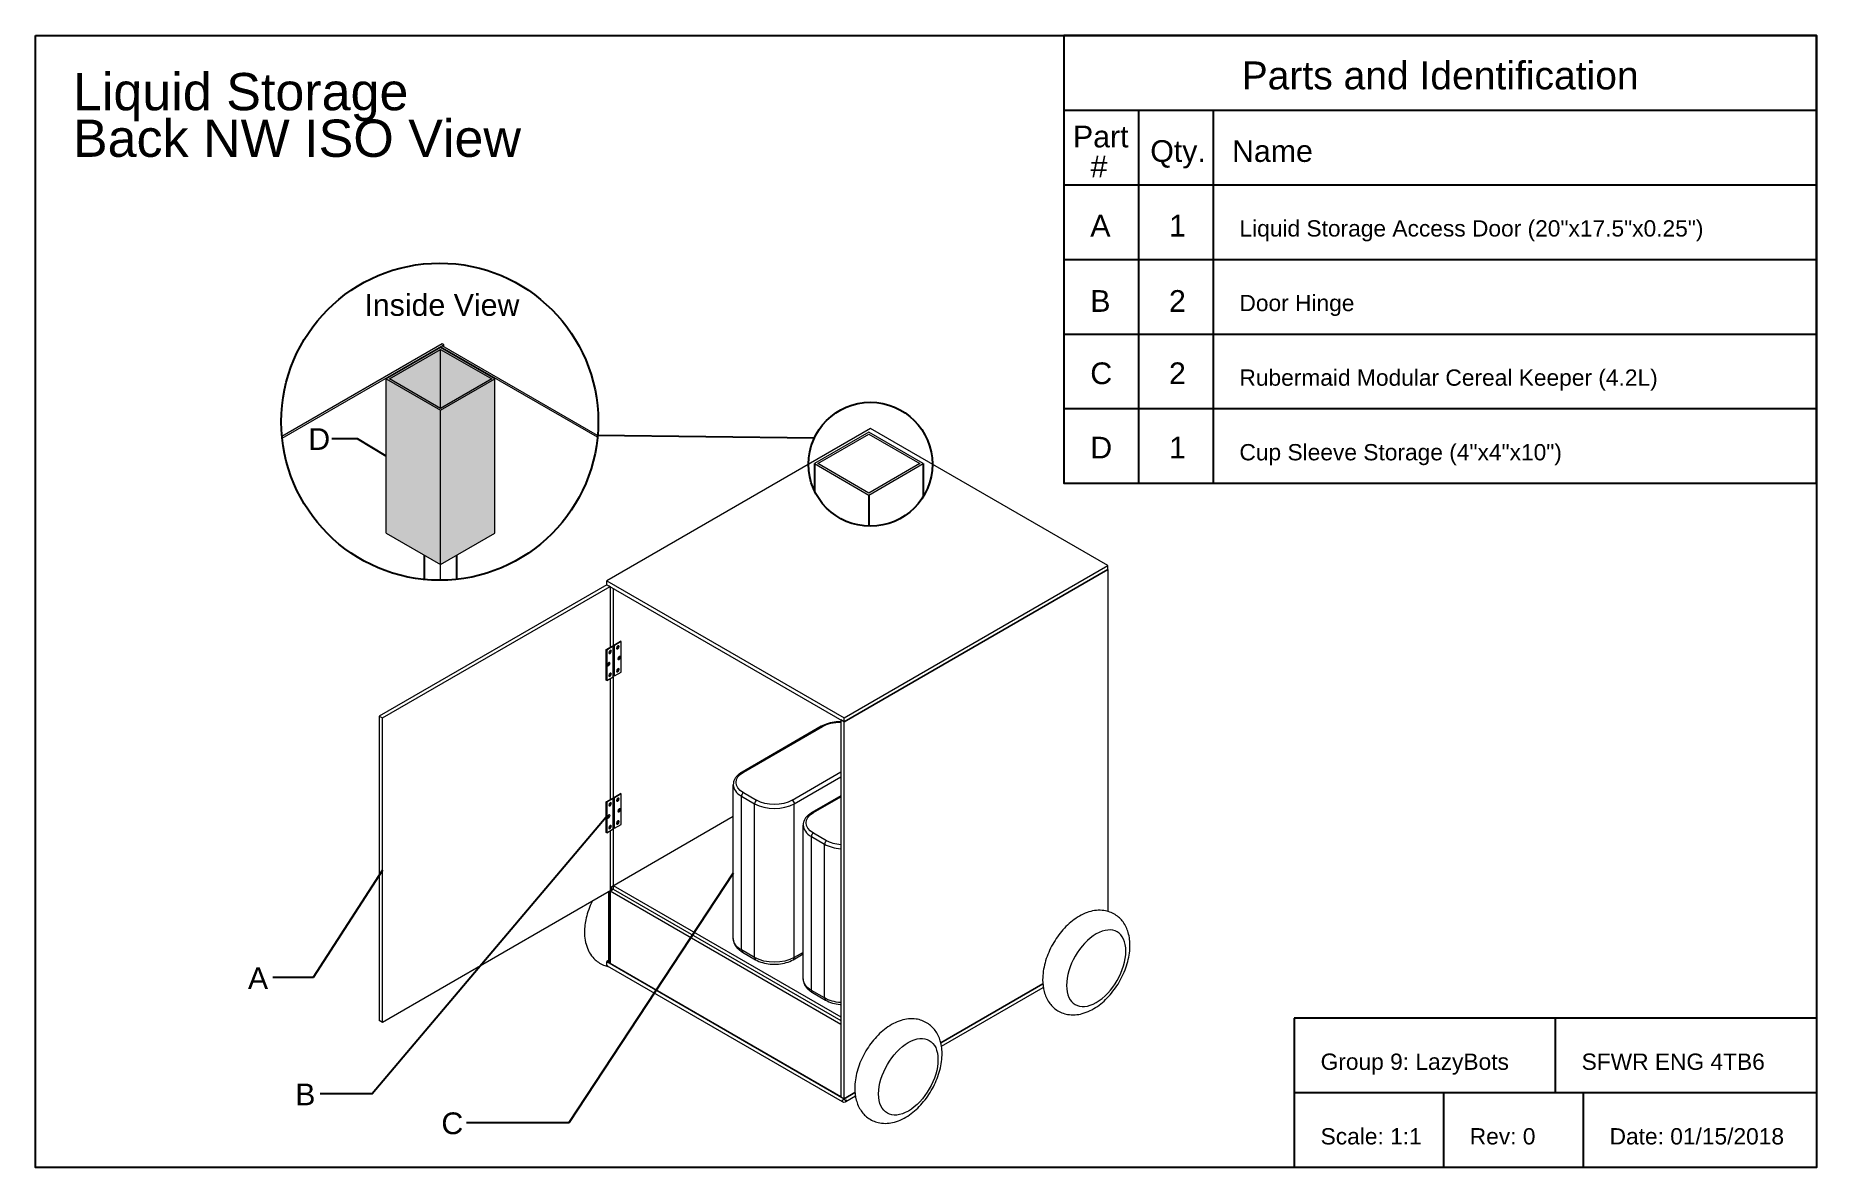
# Model space of a CAD drawing. Header units: inches. Extents: x 0 to 1256, y -61 to 0.
# Drawn here: x 0 to 95.5, y -60.7 to 0 of the extents above; entities that cross this region are included whole.
import ezdxf
from ezdxf.enums import TextEntityAlignment as Align

# ---------------------------------------------------------------- set-up
doc = ezdxf.new("R2010")
doc.units = ezdxf.units.IN
doc.header["$LTSCALE"] = 2
doc.header["$MEASUREMENT"] = 0
doc.linetypes.add('ACAD_ISO02W100', pattern=[15, 12, -3])
doc.styles.get("Standard").update_dxf_attribs({"font": 'arial.ttf'})

msp = doc.modelspace()

# ---------------------------------------------------------------- texts
for s, height, p in [('Liquid Storage', 1.9975839, (2, -4)), ('Back NW ISO View', 1.9975839, (2, -6.5)), ('Part', 1.163935, (55.63452, -5.99162)), ('Qty.', 1.163935, (59.78069, -6.77084)), ('Name', 1.163935, (64.16582, -6.77084)), ('#', 1.16393, (56.5801, -7.59185)), ('A', 1.16393, (56.56367, -10.77084)), ('1', 1.16393, (60.78443, -10.77084)), ('Liquid Storage Access Door (20"x17.5"x0.25")', 0.8729512, (64.56367, -10.77084)), ('Inside View', 1.163935, (17.63325, -15.02347, 5.73339)), ('B', 1.16393, (56.56367, -14.80885)), ('2', 1.16393, (60.78443, -14.80885)), ('Door Hinge', 0.872951, (64.56367, -14.77084)), ('C', 1.16393, (56.56367, -18.68535)), ('2', 1.16393, (60.78443, -18.68535)), ('Rubermaid Modular Cereal Keeper (4.2L)', 0.8729512, (64.56367, -18.77084)), ('D', 1.16393, (14.62399, -22.21044, 5.73339)), ('D', 1.16393, (56.56367, -22.66952)), ('1', 1.16393, (60.78443, -22.66952)), ('Cup Sleeve Storage (4"x4"x10")', 0.8729512, (64.56367, -22.77084)), ('A', 1.16393, (11.38558, -51.1173, 5.73339)), ('Group 9: LazyBots', 0.8729512, (68.91649, -55.44807)), ('SFWR ENG 4TB6', 0.8729512, (82.91649, -55.44807)), ('B', 1.16393, (13.92184, -57.3469, 5.73339)), ('C', 1.16393, (21.76044, -58.89626, 5.73339)), ('Scale: 1:1', 0.872951, (68.91649, -59.44807)), ('Rev: 0', 0.872951, (76.91558, -59.44807)), ('Date: 01/15/2018', 0.8729512, (84.41558, -59.44807))]:
    msp.add_text(s, height=height).set_placement(p)
msp.add_text('Parts and Identification', height=1.4981879).set_placement((75.32717, -3.33288), align=Align.BOTTOM_CENTER)

# ---------------------------------------------------------------- blocks, each defined once
blk = doc.blocks.new('A$C38AF36A5')
at = {"linetype": 'Continuous', "lineweight": 0, "extrusion": (1.72228e-16, 0.816497, 0.57735)}
for p, q in [((-20.414, 38.125), (-34.557, 29.96)), ((-7.687, 30.777), (-20.414, 38.125)), ((-21.829, 22.612), (-7.687, 30.777)), ((-7.687, 30.573), (-21.829, 22.408)), ((-21.829, 22.408), (-7.687, 30.573)), ((-7.687, 30.573), (-7.687, 30.777)), ((-7.687, 30.573), (-7.687, 12.242)), ((-34.557, 29.756), (-46.754, 22.714)), ((-46.577, 22.612), (-34.38, 29.654)), ((-34.557, 29.96), (-21.829, 22.612)), ((-34.557, 29.756), (-34.557, 29.96)), ((-34.557, 29.756), (-21.829, 22.408)), ((-34.468, 29.705), (-34.38, 29.654)), ((-34.38, 29.654), (-34.38, 26.396)), ((-34.203, 29.552), (-34.203, 26.457)), ((-34.592, 26.274), (-34.238, 26.478)), ((-34.557, 26.253), (-34.592, 26.274)), ((-34.592, 24.641), (-34.592, 26.274)), ((-34.203, 26.457), (-34.557, 26.253)), ((-34.557, 26.253), (-34.557, 24.62)), ((-34.38, 26.233), (-34.38, 26.121)), ((-34.203, 26.457), (-34.238, 26.478)), ((-34.203, 24.824), (-34.203, 26.457)), ((-34.168, 26.518), (-33.814, 26.723)), ((-34.168, 26.518), (-34.168, 24.886)), ((-34.132, 26.498), (-34.168, 26.518)), ((-33.779, 26.702), (-34.132, 26.498)), ((-34.132, 24.865), (-34.132, 26.498)), ((-33.779, 26.702), (-33.814, 26.723)), ((-33.779, 25.069), (-33.779, 26.702)), ((-34.38, 25.008), (-34.38, 24.896)), ((-34.168, 24.886), (-34.132, 24.865)), ((-34.132, 24.865), (-33.779, 25.069)), ((-34.557, 24.62), (-34.592, 24.641)), ((-34.557, 24.62), (-34.203, 24.824)), ((-34.38, 24.722), (-34.38, 18.231)), ((-34.203, 24.824), (-34.203, 18.292)), ((-46.754, 22.714), (-46.754, 6.384)), ((-46.754, 22.714), (-46.577, 22.612)), ((-46.577, 6.282), (-46.577, 22.612)), ((-23.058, 22.162), (-27.301, 19.712)), ((-27.226, 19.705), (-22.983, 22.154)), ((-22.005, 22.51), (-22.005, 2.301)), ((-21.829, 22.408), (-22.005, 22.51)), ((-21.829, 22.408), (-21.829, 22.612)), ((-21.829, 2.199), (-21.829, 22.408)), ((-22.005, 19.698), (-24.609, 18.194)), ((-24.503, 18.011), (-22.005, 19.453)), ((-34.592, 18.109), (-34.238, 18.313)), ((-34.203, 18.292), (-34.557, 18.088)), ((-34.203, 18.292), (-34.238, 18.313)), ((-34.203, 16.659), (-34.203, 18.292)), ((-34.168, 18.354), (-33.814, 18.558)), ((-34.168, 18.354), (-34.168, 16.721)), ((-34.132, 18.333), (-34.168, 18.354)), ((-33.779, 18.537), (-34.132, 18.333)), ((-34.132, 16.7), (-34.132, 18.333)), ((-33.779, 18.537), (-33.814, 18.558)), ((-33.779, 16.904), (-33.779, 18.537)), ((-27.771, 10.785), (-27.771, 19.031)), ((-27.332, 10.172), (-27.332, 18.419)), ((-27.332, 18.419), (-26.625, 18.011)), ((-26.519, 18.194), (-27.226, 18.603)), ((-22.005, 18.437), (-23.548, 17.546)), ((-23.473, 17.539), (-22.005, 18.386)), ((-34.557, 18.088), (-34.592, 18.109)), ((-34.592, 16.476), (-34.592, 18.109)), ((-34.557, 18.088), (-34.557, 16.455)), ((-34.38, 18.068), (-34.38, 17.956)), ((-34.291, 13.577), (-27.771, 17.342)), ((-26.625, 9.764), (-26.625, 18.011)), ((-24.503, 9.764), (-24.503, 18.011)), ((-34.557, 16.455), (-34.592, 16.476)), ((-34.557, 16.455), (-34.203, 16.659)), ((-34.38, 16.843), (-34.38, 16.731)), ((-34.38, 16.557), (-34.38, 9.446)), ((-34.203, 16.659), (-34.203, 13.426)), ((-34.168, 16.721), (-34.132, 16.7)), ((-34.132, 16.7), (-33.779, 16.904)), ((-24.019, 8.618), (-24.019, 16.865)), ((-23.579, 8.006), (-23.579, 16.253)), ((-23.579, 16.253), (-22.872, 15.844)), ((-22.766, 16.028), (-23.473, 16.436)), ((-22.872, 7.598), (-22.872, 15.844)), ((-34.203, 13.426), (-46.577, 6.282)), ((-34.38, 13.324), (-34.203, 13.426)), ((-34.291, 13.375), (-34.291, 13.577)), ((-34.203, 13.628), (-22.005, 6.586)), ((-34.203, 13.426), (-22.005, 6.384)), ((-34.468, 13.273), (-34.468, 9.497)), ((-22.005, 6.18), (-34.38, 13.324)), ((-34.38, 9.446), (-34.38, 13.324)), ((-34.468, 9.599), (-34.557, 9.548)), ((-26.625, 9.764), (-27.332, 10.172)), ((-27.28, 10.058), (-26.573, 9.65)), ((-24.555, 9.65), (-24.019, 9.959)), ((-24.019, 10.044), (-24.503, 9.764)), ((-34.56, 9.525), (-34.557, 9.525)), ((-34.557, 9.548), (-21.829, 2.199)), ((-34.557, 9.507), (-34.557, 9.548)), ((-34.554, 9.325), (-34.502, 9.327)), ((-34.526, 9.326), (-21.921, 2.048)), ((-34.38, 9.446), (-34.468, 9.497)), ((-22.005, 2.301), (-34.38, 9.446)), ((-22.872, 7.598), (-23.579, 8.006)), ((-23.527, 7.891), (-22.82, 7.483)), ((-11.168, 8.354), (-16.64, 5.195)), ((-16.64, 5.195), (-11.168, 8.354)), ((-16.603, 5.012), (-11.144, 8.164)), ((-46.577, 6.282), (-46.754, 6.384)), ((-22.005, 6.18), (-22.005, 2.301)), ((-22.005, 2.301), (-21.829, 2.199)), ((-21.924, 2.138), (-21.928, 2.086)), ((-21.244, 2.537), (-21.829, 2.199)), ((-21.829, 2.199), (-21.244, 2.537)), ((-21.829, 2.158), (-21.829, 2.199)), ((-21.733, 2.05), (-21.221, 2.346)), ((-21.723, 2.132), (-21.729, 2.068))]:
    blk.add_line(p, q, dxfattribs=at)
at = {"linetype": 'Continuous', "lineweight": 0, "extrusion": (-3.56837e-16, 2.70119e-16, -1)}
for centre in [(-34.38, 26.151), (-33.956, 26.396), (-33.885, 25.824), (-34.45, 25.498), (-34.38, 24.926), (-33.956, 25.171), (-33.956, 18.231), (-34.45, 17.333), (-34.38, 17.986), (-33.885, 17.659), (-34.38, 16.761), (-33.956, 17.006)]:
    blk.add_ellipse(centre, major_axis=(0.05, 0.0866), ratio=0.57735, start_param=-3.926991, end_param=2.356194, dxfattribs=at)
at = {"linetype": 'Continuous', "lineweight": 0}
for centre, major_axis, ratio, start_param, end_param in [((-34.415, 26.171), (-0.05, -0.0866), 0.57735, 0.361367, 0.785398), ((-34.415, 26.171), (0.05, 0.0866), 0.57735, -2.356194, -0.361367), ((-33.991, 26.416), (-0.05, -0.0866), 0.57735, 0.361367, 0.785398), ((-33.991, 26.416), (0.05, 0.0866), 0.57735, -2.356194, -0.361367), ((-33.92, 25.845), (0.05, 0.0866), 0.57735, -2.356194, -0.361367), ((-34.486, 25.518), (-0.05, -0.0866), 0.57735, 0.361367, 0.785398), ((-34.486, 25.518), (0.05, 0.0866), 0.57735, -2.356194, -0.361367), ((-34.415, 24.947), (-0.05, -0.0866), 0.57735, 0.361367, 0.785398), ((-34.415, 24.947), (0.05, 0.0866), 0.57735, -2.356194, -0.361367), ((-33.991, 25.192), (-0.05, -0.0866), 0.57735, 0.361367, 0.785398), ((-33.991, 25.192), (0.05, 0.0866), 0.57735, -2.356194, -0.361367), ((-33.92, 25.845), (-0.05, -0.0866), 0.57735, 0.361367, 0.785398), ((-27.226, 19.583), (-0.075, 0.13), 0.57735, -0.785398, 0), ((-33.991, 18.251), (-0.05, -0.0866), 0.57735, 0.361367, 0.785398), ((-33.991, 18.251), (0.05, 0.0866), 0.57735, -2.356194, -0.361367), ((-26.271, 19.031), (-1.5, 0), 0.57735, 0, 0.785398), ((-27.226, 18.48), (-0.075, -0.13), 0.57735, -2.356194, -0.785398), ((-26.519, 18.072), (-0.075, -0.13), 0.57735, -2.356194, -0.785398), ((-34.486, 17.353), (-0.05, -0.0866), 0.57735, 0.361367, 0.785398), ((-34.486, 17.353), (0.05, 0.0866), 0.57735, -2.356194, -0.361367), ((-34.415, 18.007), (-0.05, -0.0866), 0.57735, 0.361367, 0.785398), ((-34.415, 18.007), (0.05, 0.0866), 0.57735, -2.356194, -0.361367), ((-33.92, 17.68), (-0.05, -0.0866), 0.57735, 0.361367, 0.785398), ((-33.92, 17.68), (0.05, 0.0866), 0.57735, -2.356194, -0.361367), ((-25.564, 18.623), (1.5, 0), 0.57735, -2.356194, -0.785398), ((-23.473, 17.416), (-0.075, 0.13), 0.57735, -0.785398, 0), ((-34.415, 16.782), (-0.05, -0.0866), 0.57735, 0.361367, 0.785398), ((-34.415, 16.782), (0.05, 0.0866), 0.57735, -2.356194, -0.361367), ((-33.991, 17.027), (-0.05, -0.0866), 0.57735, 0.361367, 0.785398), ((-33.991, 17.027), (0.05, 0.0866), 0.57735, -2.356194, -0.361367), ((-22.519, 16.865), (-1.5, 0), 0.57735, 0, 0.785398), ((-23.473, 16.314), (-0.075, -0.13), 0.57735, -2.356194, -0.785398), ((-22.766, 15.906), (-0.075, -0.13), 0.57735, -2.356194, -0.785398), ((-21.811, 16.457), (1.5, 0), 0.57735, -2.356194, -1.70045), ((-8.305, 9.191), (-1.125, -1.949), 0.57735, -3.926991, 2.356194), ((-27.155, 10.274), (-0.125, -0.217), 0.57735, -0.785398, 0), ((-26.448, 9.866), (-0.125, -0.217), 0.57735, -0.785398, 0), ((-23.402, 8.108), (-0.125, -0.217), 0.57735, -0.785398, 0), ((-22.695, 7.7), (-0.125, -0.217), 0.57735, -0.785398, 0), ((-21.829, 2.077), (-0.0996, 0.0091), 0.815368, -3.067399796231769, 3.215785510947817)]:
    blk.add_ellipse(centre, major_axis=major_axis, ratio=ratio, start_param=start_param, end_param=end_param, dxfattribs=at)
at = {"linetype": 'Continuous', "lineweight": 0, "extrusion": (-8.32667e-17, 1.44222e-16, -1)}
blk.add_ellipse((-22.983, 22.032), major_axis=(-0.075, 0.13), ratio=0.57735, start_param=0, end_param=0.785398, dxfattribs=at)
at = {"linetype": 'Continuous', "lineweight": 0, "extrusion": (-1.1481e-16, -5.55112e-17, -1)}
blk.add_ellipse((-22.028, 21.603), major_axis=(1.35, 0), ratio=0.57735, start_param=-2.356194, end_param=-1.553769, dxfattribs=at)
at = {"linetype": 'Continuous', "lineweight": 0, "extrusion": (-7.12208e-17, 2.58296e-32, -1)}
for centre in [(-26.271, 19.154), (-22.519, 16.987)]:
    blk.add_ellipse(centre, major_axis=(-1.35, 0), ratio=0.57735, start_param=-0.785398, end_param=0.785398, dxfattribs=at)
at = {"linetype": 'Continuous', "lineweight": 0, "extrusion": (-6.73297e-17, -1.66533e-16, -1)}
blk.add_ellipse((-25.564, 18.746), major_axis=(-1.35, 0), ratio=0.57735, start_param=-2.356194, end_param=-0.785398, dxfattribs=at)
at = {"linetype": 'Continuous', "lineweight": 0, "extrusion": (1.05311e-16, 3.17196e-16, -1)}
blk.add_ellipse((-24.609, 18.072), major_axis=(0.075, -0.13), ratio=0.57735, start_param=-2.356194, end_param=-0.785398, dxfattribs=at)
at = {"linetype": 'Continuous', "lineweight": 0, "extrusion": (-3.17709e-17, -5.55112e-17, -1)}
blk.add_ellipse((-21.811, 16.579), major_axis=(-1.35, 0), ratio=0.57735, start_param=-1.426641, end_param=-0.785398, dxfattribs=at)
at = {"linetype": 'Continuous', "lineweight": 0, "extrusion": (-8.96561e-17, -1.66533e-16, -1)}
blk.add_ellipse((-26.271, 10.785), major_axis=(-1.5, 0), ratio=0.57735, start_param=-0.785398, end_param=0, dxfattribs=at)
at = {"linetype": 'Continuous', "lineweight": 0, "extrusion": (-5.07115e-17, -5.55112e-17, -1)}
blk.add_ellipse((-25.564, 10.377), major_axis=(-1.5, 0), ratio=0.57735, start_param=-2.356194, end_param=-0.785398, dxfattribs=at)
at = {"linetype": 'Continuous', "lineweight": 0, "extrusion": (3.31999e-17, 2.75563e-16, -1)}
blk.add_ellipse((-24.68, 9.866), major_axis=(0.125, -0.217), ratio=0.57735, start_param=-0.785398, end_param=0, dxfattribs=at)
at = {"linetype": 'Continuous', "lineweight": 0, "extrusion": (5.90757e-15, 2.90586e-16, -1)}
blk.add_ellipse((-34.557, 9.425), major_axis=(0.003, -0.1), ratio=0.042914, start_param=-4.096257, end_param=2.186928, dxfattribs=at)
at = {"linetype": 'Continuous', "lineweight": 0, "extrusion": (-2.00678e-16, -5.55112e-17, -1)}
blk.add_ellipse((-22.519, 8.618), major_axis=(-1.5, 0), ratio=0.57735, start_param=-0.785398, end_param=0, dxfattribs=at)
at = {"linetype": 'Continuous', "lineweight": 0, "extrusion": (-5.34156e-17, 1.11022e-16, -1)}
blk.add_ellipse((-21.811, 8.21), major_axis=(-1.5, 0), ratio=0.57735, start_param=-1.441142, end_param=-0.785398, dxfattribs=at)
at = {"linetype": 'Continuous', "lineweight": 0, "extrusion": (-4.36385e-16, 1.87848e-16, -1)}
blk.add_ellipse((-18.381, 3.373), major_axis=(-1.125, -1.949), ratio=0.57735, start_param=-5.497787, end_param=0.785398, dxfattribs=at)
at = {"linetype": 'Continuous', "lineweight": 0}
for points, knots in [([(-22.005, 22.41), (-22.088, 22.411), (-22.171, 22.408), (-22.402, 22.386), (-22.548, 22.359), (-22.82, 22.279), (-22.946, 22.226), (-23.058, 22.162)], [5.4817863, 5.4817863, 5.4817863, 5.4817863, 5.6548668, 5.6548668, 5.969026, 5.969026, 6.2831853, 6.2831853, 6.2831853, 6.2831853]), ([(-27.301, 19.712), (-27.357, 19.68), (-27.409, 19.645), (-27.504, 19.569), (-27.548, 19.528), (-27.625, 19.441), (-27.658, 19.395), (-27.713, 19.297), (-27.735, 19.246), (-27.764, 19.14), (-27.771, 19.086), (-27.771, 19.031)], [0, 0, 0, 0, 0.1570796, 0.1570796, 0.3141593, 0.3141593, 0.4712389, 0.4712389, 0.6283185, 0.6283185, 0.7853982, 0.7853982, 0.7853982, 0.7853982]), ([(-23.548, 17.546), (-23.604, 17.514), (-23.656, 17.478), (-23.752, 17.402), (-23.795, 17.362), (-23.872, 17.274), (-23.906, 17.228), (-23.961, 17.131), (-23.982, 17.079), (-24.011, 16.974), (-24.019, 16.919), (-24.019, 16.865)], [0, 0, 0, 0, 0.1570796, 0.1570796, 0.3141593, 0.3141593, 0.4712389, 0.4712389, 0.6283185, 0.6283185, 0.7853982, 0.7853982, 0.7853982, 0.7853982]), ([(-35.343, 12.768), (-35.48, 12.483), (-35.587, 12.187), (-35.716, 11.635), (-35.749, 11.38), (-35.749, 11.13)], [5.6265466, 5.6265466, 5.6265466, 5.6265466, 5.9807408, 5.9807408, 6.2831853, 6.2831853, 6.2831853, 6.2831853]), ([(-11.177, 8.578), (-11.177, 8.875), (-11.131, 9.179), (-10.966, 9.783), (-10.845, 10.083), (-10.545, 10.652), (-10.366, 10.92), (-9.961, 11.405), (-9.734, 11.622), (-9.242, 11.982), (-8.976, 12.125), (-8.436, 12.291), (-8.163, 12.323), (-7.68, 12.255), (-7.472, 12.181), (-7.123, 11.963), (-6.979, 11.826), (-6.739, 11.5), (-6.649, 11.308), (-6.517, 10.863), (-6.489, 10.605), (-6.503, 10.044), (-6.555, 9.739), (-6.733, 9.135), (-6.859, 8.837), (-7.169, 8.274), (-7.353, 8.009), (-7.766, 7.533), (-7.996, 7.321), (-8.494, 6.974), (-8.763, 6.838), (-9.303, 6.693), (-9.573, 6.67), (-10.046, 6.755), (-10.247, 6.835), (-10.586, 7.063), (-10.725, 7.204), (-10.957, 7.539), (-11.042, 7.737), (-11.152, 8.147), (-11.177, 8.361), (-11.177, 8.578)], [0, 0, 0, 0, 0.358657, 0.358657, 0.720594, 0.720594, 1.078006, 1.078006, 1.437728, 1.437728, 1.8012, 1.8012, 2.127987, 2.127987, 2.376947, 2.376947, 2.603416, 2.603416, 2.856116, 2.856116, 3.170379, 3.170379, 3.530717, 3.530717, 3.892144, 3.892144, 4.249466, 4.249466, 4.609658, 4.609658, 4.972621, 4.972621, 5.292808, 5.292808, 5.537533, 5.537533, 5.764522, 5.764522, 6.021292, 6.021292, 6.283185, 6.283185, 6.283185, 6.283185]), ([(-35.749, 11.13), (-35.749, 10.832), (-35.703, 10.54), (-35.503, 10.039), (-35.366, 9.824), (-35.032, 9.514), (-34.855, 9.406), (-34.591, 9.311), (-34.514, 9.29), (-34.437, 9.275)], [0, 0, 0, 0, 0.3586571, 0.3586571, 0.654579, 0.654579, 0.888509, 0.888509, 0.9805995, 0.9805995, 0.9805995, 0.9805995]), ([(-27.771, 10.785), (-27.771, 10.724), (-27.763, 10.664), (-27.731, 10.548), (-27.707, 10.492), (-27.648, 10.387), (-27.613, 10.337), (-27.532, 10.246), (-27.487, 10.204), (-27.389, 10.126), (-27.336, 10.09), (-27.28, 10.058)], [0.7853982, 0.7853982, 0.7853982, 0.7853982, 0.9424778, 0.9424778, 1.0995574, 1.0995574, 1.2566371, 1.2566371, 1.4137167, 1.4137167, 1.5707963, 1.5707963, 1.5707963, 1.5707963]), ([(-26.573, 9.65), (-26.461, 9.585), (-26.335, 9.533), (-26.069, 9.454), (-25.927, 9.428), (-25.638, 9.402), (-25.49, 9.402), (-25.201, 9.428), (-25.059, 9.454), (-24.792, 9.533), (-24.667, 9.585), (-24.555, 9.65)], [1.570796, 1.570796, 1.570796, 1.570796, 1.884956, 1.884956, 2.199115, 2.199115, 2.513274, 2.513274, 2.827433, 2.827433, 3.141593, 3.141593, 3.141593, 3.141593]), ([(-24.019, 8.618), (-24.019, 8.558), (-24.01, 8.497), (-23.978, 8.381), (-23.955, 8.325), (-23.896, 8.22), (-23.86, 8.171), (-23.779, 8.08), (-23.734, 8.037), (-23.636, 7.959), (-23.584, 7.924), (-23.527, 7.891)], [0.7853982, 0.7853982, 0.7853982, 0.7853982, 0.9424778, 0.9424778, 1.0995574, 1.0995574, 1.2566371, 1.2566371, 1.4137167, 1.4137167, 1.5707963, 1.5707963, 1.5707963, 1.5707963]), ([(-22.82, 7.483), (-22.708, 7.418), (-22.583, 7.366), (-22.316, 7.288), (-22.174, 7.261), (-22.022, 7.248), (-22.014, 7.247), (-22.005, 7.246)], [1.5707963, 1.5707963, 1.5707963, 1.5707963, 1.8849556, 1.8849556, 2.1991149, 2.1991149, 2.216748, 2.216748, 2.216748, 2.216748]), ([(-21.253, 2.761), (-21.253, 3.058), (-21.207, 3.361), (-21.042, 3.965), (-20.922, 4.266), (-20.621, 4.834), (-20.442, 5.102), (-20.037, 5.587), (-19.811, 5.804), (-19.319, 6.164), (-19.053, 6.307), (-18.513, 6.473), (-18.239, 6.506), (-17.756, 6.437), (-17.548, 6.364), (-17.199, 6.145), (-17.055, 6.009), (-16.815, 5.683), (-16.726, 5.491), (-16.593, 5.045), (-16.565, 4.787), (-16.579, 4.227), (-16.632, 3.922), (-16.809, 3.318), (-16.935, 3.019), (-17.246, 2.456), (-17.429, 2.192), (-17.842, 1.715), (-18.072, 1.503), (-18.57, 1.156), (-18.839, 1.021), (-19.379, 0.875), (-19.649, 0.853), (-20.122, 0.938), (-20.324, 1.018), (-20.662, 1.245), (-20.802, 1.387), (-21.033, 1.722), (-21.119, 1.919), (-21.229, 2.329), (-21.253, 2.544), (-21.253, 2.761)], [0, 0, 0, 0, 0.358657, 0.358657, 0.720594, 0.720594, 1.078006, 1.078006, 1.437728, 1.437728, 1.8012, 1.8012, 2.127987, 2.127987, 2.376947, 2.376947, 2.603416, 2.603416, 2.856116, 2.856116, 3.170379, 3.170379, 3.530717, 3.530717, 3.892144, 3.892144, 4.249466, 4.249466, 4.609658, 4.609658, 4.972621, 4.972621, 5.292808, 5.292808, 5.537533, 5.537533, 5.764522, 5.764522, 6.021292, 6.021292, 6.283185, 6.283185, 6.283185, 6.283185])]:
    blk.add_open_spline(points, degree=3, knots=knots, dxfattribs=at)

# ---------------------------------------------------------------- hatches: boundary and pattern name
at = {"true_color": 0x939598}
h = msp.add_hatch(color=252, dxfattribs=at)
h.dxf.hatch_style = 1
h.paths.add_polyline_path([(24.63771, -26.67172), (24.63771, -18.40469), (21.7209, -20.08871), (21.7209, -28.35574)])
h.paths.add_polyline_path([(21.7209, -28.35574), (21.7209, -20.08871), (18.80408, -18.40469), (18.80408, -26.67172)])
h.paths.add_polyline_path([(21.7209, -19.98665), (18.98086, -18.40469), (21.7209, -16.82273)], flags=16)
h.paths.add_polyline_path([(24.46094, -18.40469), (21.7209, -19.98665), (21.7209, -16.82273)], flags=16)
h.paths.add_polyline_path([(24.63771, -18.40469), (21.7209, -16.72067), (18.80408, -18.40469), (21.7209, -20.08871)])
h.paths.add_polyline_path([(24.46094, -18.40469), (21.7209, -19.98665), (18.98086, -18.40469), (21.7209, -16.82273)], flags=16)

# ---------------------------------------------------------------- linework, layer by layer
for p, q in [((55.14809, -4), (95.50625, -4)), ((59.14809, -4), (59.14809, -24)), ((63.14809, -4), (63.14809, -24)), ((55.14809, -8), (95.50625, -8)), ((55.14809, -12), (95.50625, -12)), ((55.14809, -16), (95.50625, -16)), ((55.14809, -20), (95.50625, -20)), ((55.14809, -24), (95.50625, -24)), ((67.50091, -52.67723), (67.50091, -60.67722)), ((95.50091, -52.67723), (67.50091, -52.67723)), ((81.50091, -52.67723), (81.50091, -56.67723)), ((95.50091, -56.67723), (67.50091, -56.67723)), ((75.5, -56.67723), (75.5, -60.67722)), ((83, -56.67723), (83, -60.67722))]:
    msp.add_line(p, q)
at = {"linetype": 'Continuous', "lineweight": 0, "extrusion": (-8.32667e-17, 0.816497, 0.57735)}
for p, q in [((21.80929, -16.52675, 5.73339), (13.21204, -21.49037, 5.73339)), ((13.22163, -21.5869, 5.73339), (21.89768, -16.57778, 5.73339)), ((21.7209, -16.72067, 5.73339), (18.80408, -18.40469, 5.73339)), ((18.98086, -18.40469, 5.73339), (21.7209, -16.82273, 5.73339)), ((20.83702, -17.23098, 5.73339), (20.83702, -17.19015, 5.73339)), ((20.83702, -17.19015, 5.73339), (20.87237, -17.21056, 5.73339)), ((30.13359, -21.53691, 5.73339), (21.7209, -16.67984, 5.73339)), ((24.63771, -18.40469, 5.73339), (21.7209, -16.72067, 5.73339)), ((21.7209, -19.98665, 5.73339), (21.7209, -16.82273, 5.73339)), ((21.7209, -16.82273, 5.73339), (24.46094, -18.40469, 5.73339)), ((21.89768, -16.57778, 5.73339), (21.80929, -16.52675, 5.73339)), ((30.14263, -21.44007, 5.73339), (21.80929, -16.62881, 5.73339)), ((21.89768, -16.67984, 5.73339), (21.89768, -16.57778, 5.73339)), ((22.56943, -17.21056, 5.73339), (22.60478, -17.19015, 5.73339)), ((22.60478, -17.23098, 5.73339), (22.60478, -17.19015, 5.73339)), ((18.80408, -18.40469, 5.73339), (21.7209, -20.08871, 5.73339)), ((18.80408, -26.67172, 5.73339), (18.80408, -18.40469, 5.73339)), ((21.7209, -19.98665, 5.73339), (18.98086, -18.40469, 5.73339)), ((24.46094, -18.40469, 5.73339), (21.7209, -19.98665, 5.73339)), ((21.7209, -20.08871, 5.73339), (24.63771, -18.40469, 5.73339)), ((24.63771, -26.67172, 5.73339), (24.63771, -18.40469, 5.73339)), ((21.7209, -29.19821, 5.73339), (21.7209, -20.08871, 5.73339)), ((18.80408, -26.67172, 5.73339), (21.7209, -28.35574, 5.73339)), ((21.7209, -28.35574, 5.73339), (24.63771, -26.67172, 5.73339)), ((20.83702, -29.15692, 5.73339), (20.83702, -27.84543, 5.73339)), ((20.87237, -29.16035, 5.73339), (20.87237, -27.86584, 5.73339)), ((22.56943, -29.15115, 5.73339), (22.56943, -27.86584, 5.73339)), ((22.60478, -29.14734, 5.73339), (22.60478, -27.84543, 5.73339))]:
    msp.add_line(p, q, dxfattribs=at)
at = {"linetype": 'ACAD_ISO02W100', "lineweight": 0, "extrusion": (-8.32667e-17, 0.816497, 0.57735)}
for p, q in [((44.6837, -21.26197, 5.73339), (41.76689, -22.94599, 5.73339)), ((41.94366, -22.94599, 5.73339), (44.6837, -21.36403, 5.73339)), ((47.60052, -22.94599, 5.73339), (44.6837, -21.26197, 5.73339)), ((44.6837, -21.36403, 5.73339), (47.42374, -22.94599, 5.73339)), ((41.76689, -22.94599, 5.73339), (44.6837, -24.63001, 5.73339)), ((44.6837, -24.52795, 5.73339), (41.94366, -22.94599, 5.73339)), ((47.42374, -22.94599, 5.73339), (44.6837, -24.52795, 5.73339)), ((44.6837, -24.63001, 5.73339), (47.60052, -22.94599, 5.73339))]:
    msp.add_line(p, q, dxfattribs=at)
at = {"linetype": 'ACAD_ISO02W100'}
for p, q in [((41.76689, -22.94599, 5.73339), (41.76689, -24.39718, 5.73339)), ((47.60052, -22.94599, 5.73339), (47.60052, -24.72345, 5.73339)), ((44.6837, -24.63001, 5.73339), (44.6837, -26.3014, 5.73339))]:
    msp.add_line(p, q, dxfattribs=at)
msp.add_lwpolyline([(0, 0), (95.50625, 0), (95.50625, -60.67722), (0, -60.67722)], close=True)
msp.add_lwpolyline([(55.14809, -20), (55.14809, -24), (95.50625, -24), (95.50625, 0), (55.14809, 0), (55.14809, -20)])
at = {"elevation": 5.73339}
for points in [[(18.80408, -22.5382), (17.26427, -21.61069), (15.88615, -21.61069)], [(41.7609, -21.57552), (30.14263, -21.44007)], [(30.5946, -41.90112), (18.05831, -56.73173), (15.26409, -56.73173)], [(18.60914, -44.74645), (14.88126, -50.50213), (12.72783, -50.50213)], [(37.41547, -44.89749), (28.60442, -58.28109), (23.1027, -58.28109)]]:
    msp.add_lwpolyline(points, dxfattribs=at)
for centre, radius in [((21.67505, -20.69834, 5.73339), 8.5), ((44.77209, -22.97997, 5.73339), 3.32261)]:
    msp.add_circle(centre, radius)

# ---------------------------------------------------------------- block references
msp.add_blockref('A$C38AF36A5', (65.18652, -59.19319, 5.73339))

msp.set_redraw_order([(e.dxf.handle, doc.entitydb.next_handle()) for e in msp.query("TEXT MTEXT ATTDEF DIMENSION ARC_DIMENSION")])  # texts and dimensions are drawn at this point

doc.saveas('drawing.dxf')
